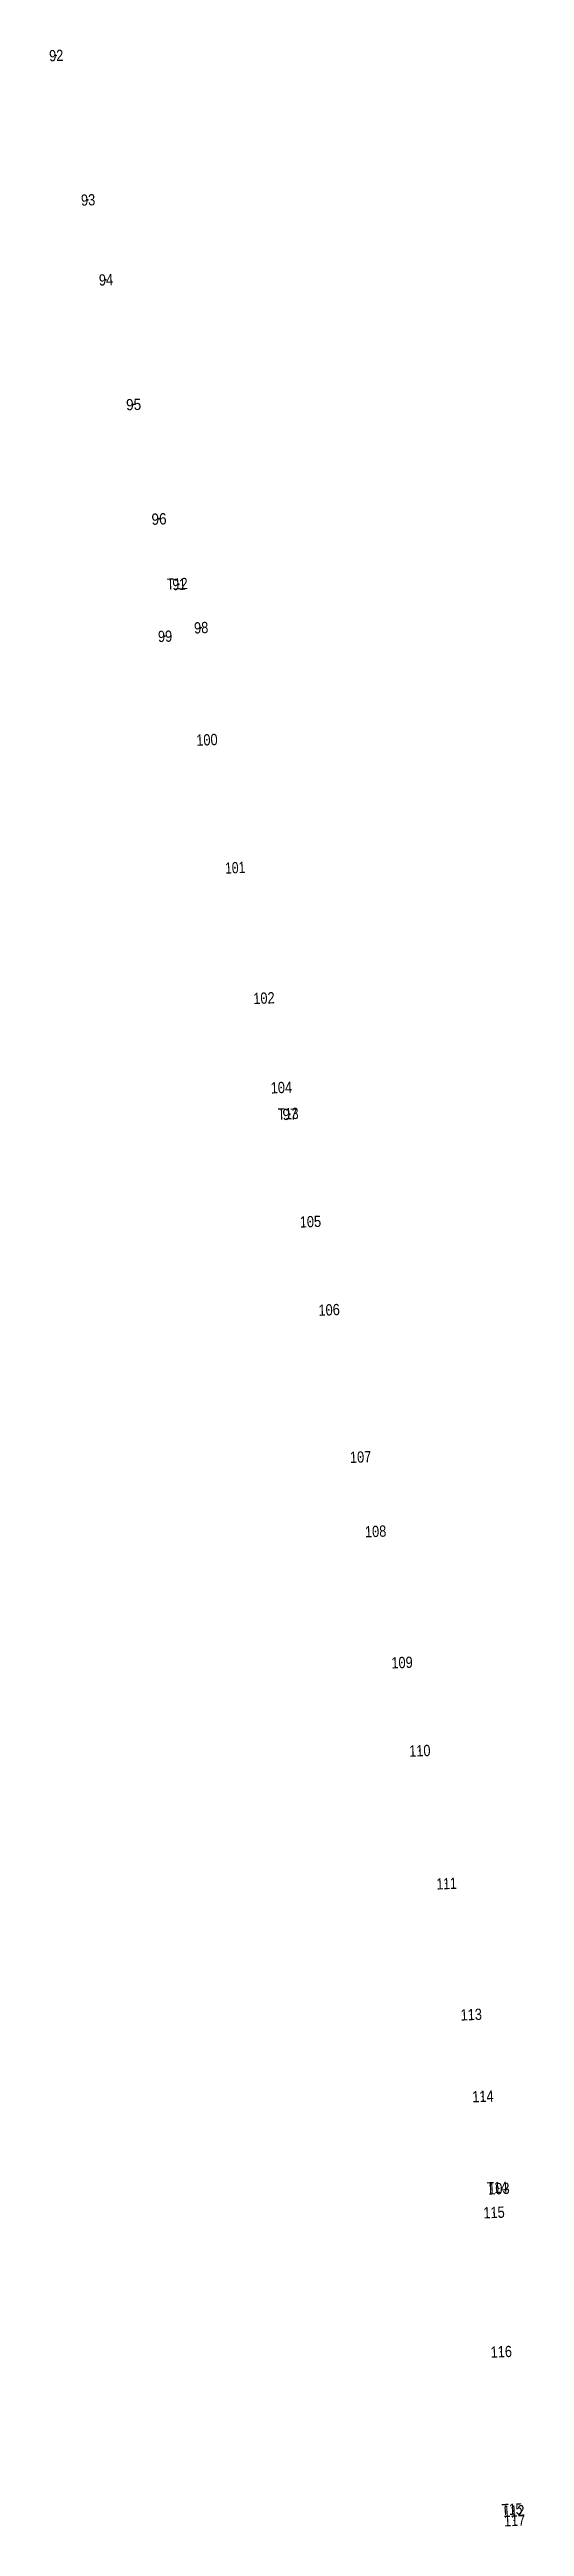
# Model space of a CAD drawing. Header units: metres. Extents: x 542696 to 545216, y 1823513 to 1835687.
# Drawn here: x 544628 to 544838, y 1832659 to 1833759 of the extents above; entities that cross this region are included whole.
import ezdxf
from ezdxf.enums import TextEntityAlignment as Align

# ---------------------------------------------------------------- set-up
doc = ezdxf.new("R2010")
doc.units = ezdxf.units.M
doc.header["$LTSCALE"] = 2
doc.layers.add('11', color=7, linetype='Continuous', lineweight=13)
doc.layers.add('12', color=7, linetype='Continuous')

msp = doc.modelspace()

# ---------------------------------------------------------------- texts
at = {"layer": '12'}
for s, width, p in [('92', 0.85, (544630.617, 1833753.877)), ('93', 0.85, (544644.767, 1833689.777)), ('94', 0.85, (544652.692, 1833654.326)), ('95', 0.9, (544664.957, 1833598.949)), ('96', 0.9, (544676.232, 1833548.119)), ('T12 ', 0.8, (544685.047, 1833519.355)), ('91', 0.8, (544685.117, 1833519.098)), ('98', 0.85, (544694.927, 1833499.867)), ('99', 0.85, (544678.902, 1833496.046)), ('100', 0.85, (544697.487, 1833450.069)), ('101', 0.8, (544710.017, 1833393.3)), ('102', 0.85, (544722.777, 1833335.399)), ('104', 0.85, (544730.512, 1833295.687)), ('T13 ', 0.8, (544734.287, 1833284.115)), ('97', 0.9, (544734.347, 1833283.829)), ('105', 0.85, (544743.397, 1833236.15)), ('106', 0.85, (544751.702, 1833196.981)), ('107', 0.85, (544765.667, 1833131.661)), ('108', 0.85, (544772.327, 1833098.629)), ('109', 0.85, (544784.052, 1833040.407)), ('110', 0.85, (544791.937, 1833001.229)), ('111', 0.8, (544803.817, 1832942.27)), ('113', 0.85, (544814.767, 1832884.109)), ('114', 0.85, (544819.942, 1832847.797)), ('T14 ', 0.8, (544826.997, 1832807.365)), ('103', 0.85, (544827.027, 1832806.849)), ('115', 0.85, (544824.867, 1832796.25)), ('116', 0.85, (544828.082, 1832734.421)), ('T15 ', 0.8, (544833.577, 1832664.525)), ('112', 0.85, (544833.667, 1832663.689)), ('117', 0.85, (544833.987, 1832659.511))]:
    msp.add_text(s, height=5, rotation=2.241, dxfattribs=dict(at, width=width)).set_placement(p, align=Align.CENTER)

# ---------------------------------------------------------------- linework, layer by layer
at = {"layer": '11'}
for p, q in [((544630.72, 1833756.38), (544630.1, 1833756.36)), ((544630.43, 1833756.06), (544630.41, 1833756.68)), ((544644.89, 1833692.29), (544644.26, 1833692.26)), ((544644.57, 1833691.96), (544644.55, 1833692.59)), ((544652.83, 1833656.83), (544652.2, 1833656.81)), ((544652.52, 1833656.5), (544652.49, 1833657.12)), ((544664.78, 1833601.14), (544664.75, 1833601.76)), ((544665.07, 1833601.45), (544664.45, 1833601.43)), ((544676.33, 1833550.63), (544675.71, 1833550.6)), ((544676.04, 1833550.31), (544676.02, 1833550.93)), ((544685.22, 1833521.6), (544684.59, 1833521.58)), ((544684.93, 1833521.28), (544684.91, 1833521.9)), ((544694.74, 1833502.05), (544694.71, 1833502.68)), ((544679.02, 1833498.55), (544678.41, 1833498.53)), ((544678.73, 1833498.23), (544678.7, 1833498.85)), ((544695.05, 1833502.38), (544694.42, 1833502.34)), ((544697.6, 1833452.57), (544696.98, 1833452.55)), ((544697.3, 1833452.25), (544697.27, 1833452.87)), ((544710.14, 1833395.8), (544709.51, 1833395.77)), ((544709.82, 1833395.48), (544709.8, 1833396.11)), ((544722.89, 1833337.91), (544722.26, 1833337.88)), ((544722.59, 1833337.58), (544722.56, 1833338.2)), ((544730.64, 1833298.2), (544730.01, 1833298.17)), ((544730.34, 1833297.88), (544730.32, 1833298.5)), ((544734.46, 1833286.33), (544733.83, 1833286.31)), ((544734.17, 1833285.99), (544734.14, 1833286.62)), ((544743.22, 1833238.33), (544743.19, 1833238.96)), ((544743.53, 1833238.66), (544742.9, 1833238.64)), ((544751.82, 1833199.49), (544751.19, 1833199.46)), ((544751.52, 1833199.16), (544751.49, 1833199.79)), ((544765.78, 1833134.18), (544765.16, 1833134.16)), ((544765.48, 1833133.85), (544765.45, 1833134.47)), ((544772.45, 1833101.14), (544771.83, 1833101.12)), ((544772.14, 1833100.82), (544772.12, 1833101.44)), ((544784.17, 1833042.92), (544783.55, 1833042.89)), ((544783.87, 1833042.59), (544783.85, 1833043.21)), ((544792.05, 1833003.74), (544791.43, 1833003.72)), ((544791.74, 1833003.42), (544791.72, 1833004.04)), ((544803.92, 1832944.77), (544803.3, 1832944.75)), ((544803.62, 1832944.45), (544803.6, 1832945.07)), ((544814.59, 1832886.29), (544814.56, 1832886.92)), ((544814.88, 1832886.61), (544814.26, 1832886.59)), ((544820.06, 1832850.3), (544819.43, 1832850.28)), ((544819.75, 1832849.98), (544819.73, 1832850.6)), ((544824.68, 1832798.43), (544824.66, 1832799.05)), ((544827.14, 1832809.35), (544826.51, 1832809.33)), ((544826.83, 1832809.04), (544826.81, 1832809.66)), ((544824.97, 1832798.75), (544824.35, 1832798.73)), ((544828.18, 1832736.92), (544827.56, 1832736.9)), ((544827.89, 1832736.59), (544827.87, 1832737.22)), ((544833.79, 1832666.2), (544833.17, 1832666.17)), ((544833.49, 1832665.88), (544833.46, 1832666.51)), ((544834.1, 1832662.03), (544833.48, 1832662.01)), ((544833.8, 1832661.69), (544833.78, 1832662.32))]:
    msp.add_line(p, q, dxfattribs=at)

msp.set_redraw_order([(e.dxf.handle, doc.entitydb.next_handle()) for e in msp.query("TEXT MTEXT ATTDEF DIMENSION ARC_DIMENSION")])  # texts and dimensions are drawn at this point

doc.saveas('drawing.dxf')
